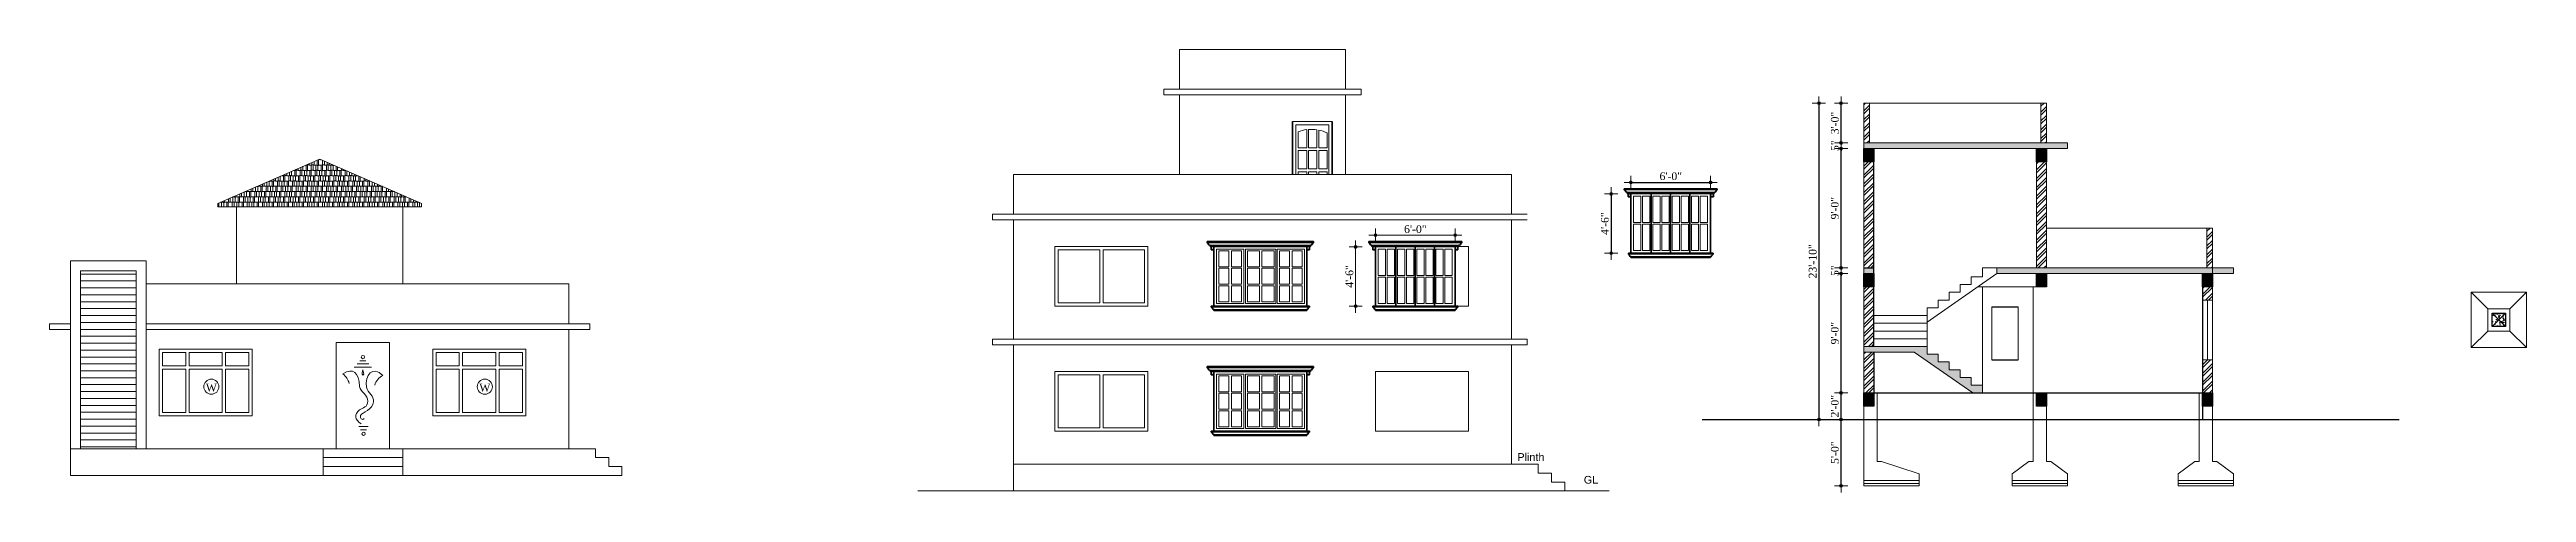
# Model space of a CAD drawing. Header units: inches. Extents: x 897 to 49934, y -34925 to -18564.
# Drawn here: x 25817 to 28054, y -30609 to -30208 of the extents above; entities that cross this region are included whole.
import ezdxf

# ---------------------------------------------------------------- set-up
doc = ezdxf.new("R2010")
doc.units = ezdxf.units.IN
doc.header["$LTSCALE"] = 35
doc.header["$MEASUREMENT"] = 0
doc.header["$PDMODE"] = 34
for name, color, linetype, lineweight in [('CORNICE', 150, 'Continuous', 9), ('DIMENSION', 115, 'Continuous', 15), ('DOOR ELEVATION', 21, 'Continuous', 15), ('ELEVATION', 30, 'Continuous', 35), ('HACTH', 8, 'Continuous', 13), ('SES- Door&Window', 21, 'Continuous', 15), ('SES-Access Road', 2, 'Continuous', 15), ('SES-column', 1, 'Continuous', 30), ('SES-DIMENSION', 142, 'Continuous', 13), ('SES-Elevation', 4, 'Continuous', 15), ('SES-HACTH', 8, 'Continuous', 13), ('SES-REBARS', 1, 'Continuous', 40), ('SES-TEXT', 3, 'Continuous', 20), ('SES-Wall Plan', 6, 'Continuous', 30), ('WINDOW FRAME', 3, 'Continuous', 15)]:
    doc.layers.add(name, color=color, linetype=linetype, lineweight=lineweight)
doc.layers.add('Layer 1', color=7, linetype='Continuous')
doc.styles.add('7 INCH', font='times.ttf', dxfattribs={"height": 7})
doc.styles.get("Standard").update_dxf_attribs({"font": 'arial.ttf'})
doc.dimstyles.new('7 INCH', dxfattribs={"dimscale": 0, "dimtxt": 7, "dimasz": 1, "dimexe": 2, "dimexo": 9, "dimgap": 2, "dimtad": 1, "dimdec": 0, "dimzin": 3, "dimdsep": 46, "dimlunit": 4, "dimtxsty": '7 INCH', "dimblk": 'DIM', "dimcen": 3, "dimdle": 3, "dimse1": 1, "dimse2": 1, "dimclrd": 256, "dimclre": 256, "dimclrt": 7, "dimadec": 1, "dimazin": 2, "dimtfac": 1, "dimtdec": 0, "dimtix": 1, "dimtofl": 0, "dimtmove": 2, "dimatfit": 3, "dimldrblk": 'ARW', "dimfxl": 2, "dimfrac": 2, "dimtolj": 2, "dimtzin": 0, "dimarcsym": 0})
pattern_1 = [(45, (2382.5, -12414), (-3.9774756, 3.9774756), []), (45, (2385.1517, -12414), (-3.9774756, 3.9774756), [])]

msp = doc.modelspace()

# ---------------------------------------------------------------- texts
at = {"layer": 'SES-Elevation', "char_height": 7, "attachment_point": 1}
for s, insert in [('Plinth', (27142.66, -30572.93)), ('GL', (27202.66, -30593.5))]:
    msp.add_mtext_dynamic_manual_height_columns(s, width=100.5, gutter_width=1, heights=[0], dxfattribs=dict(at, insert=insert))

# ---------------------------------------------------------------- blocks, each defined once
blk = doc.blocks.new('dfdsa')
at = {"layer": 'CORNICE'}
for p, q in [((59732.9, -14585.2), (59636.9, -14585.2)), ((59730.6, -14587.3), (59639.2, -14587.3)), ((59730.1, -14587.8), (59639.7, -14587.8)), ((59642.9, -14589), (59640.4, -14589)), ((59642.9, -14591), (59640.4, -14591)), ((59726.9, -14589), (59729.4, -14589)), ((59726.9, -14591), (59729.4, -14591)), ((59729.2, -14643.5), (59640.6, -14643.5)), ((59726.9, -14645.5), (59642.9, -14645.5))]:
    blk.add_line(p, q, dxfattribs=at)
at = {"layer": 'ELEVATION', "linetype": 'Continuous'}
for p, q in [((59732.9, -14584.2), (59636.9, -14584.2)), ((59636.9, -14585.2), (59636.9, -14584.2)), ((59636.9, -14585.2), (59636.9, -14584.2)), ((59732.9, -14585.2), (59732.9, -14584.2)), ((59732.9, -14585.2), (59732.9, -14584.2)), ((59639.2, -14587.3), (59639.2, -14587.8)), ((59639.7, -14587.8), (59639.2, -14587.8)), ((59639.7, -14587.8), (59639.7, -14588.5)), ((59640.4, -14588.5), (59639.7, -14588.5)), ((59640.4, -14588.5), (59640.4, -14591.5)), ((59640.4, -14588.5), (59729.4, -14588.5)), ((59642.9, -14591.5), (59640.4, -14591.5)), ((59726.9, -14591.5), (59729.4, -14591.5)), ((59729.4, -14588.5), (59730.1, -14588.5)), ((59729.4, -14588.5), (59729.4, -14591.5)), ((59730.1, -14587.8), (59730.6, -14587.8)), ((59730.1, -14587.8), (59730.1, -14588.5)), ((59730.6, -14587.3), (59730.6, -14587.8)), ((59640.6, -14643.5), (59640.6, -14642.5)), ((59729.2, -14642.5), (59640.6, -14642.5)), ((59642.9, -14645.5), (59642.9, -14646.5)), ((59726.9, -14646.5), (59642.9, -14646.5)), ((59726.9, -14645.5), (59726.9, -14646.5)), ((59729.2, -14643.5), (59729.2, -14642.5))]:
    blk.add_line(p, q, dxfattribs=at)
blk.add_lwpolyline([(59642.9, -14588.5), (59726.9, -14588.5), (59726.9, -14642.5), (59642.9, -14642.5)], close=True, dxfattribs=at)
for centre, start, end in [((59636.6, -14586.5), 11.637, 78.363), ((59733.2, -14586.5), 101.637, 168.363), ((59639.2, -14586), 191.637, 270), ((59730.6, -14586), 270, 348.363), ((59640.4, -14644.8), 11.637, 78.363), ((59642.9, -14644.2), 191.637, 270), ((59726.9, -14644.2), 270, 348.363), ((59729.4, -14644.8), 101.637, 168.363)]:
    blk.add_arc(centre, 1.29, start, end, dxfattribs=at)
at = {"layer": 'HACTH', "ltscale": 2}
for points in [[(59647.4, -14592.5), (59656.5, -14592.5), (59656.5, -14606.9), (59647.4, -14606.9)], [(59658.8, -14592.5), (59667.9, -14592.5), (59667.9, -14606.9), (59658.8, -14606.9)], [(59673.3, -14592.5), (59684.2, -14592.5), (59684.2, -14606.9), (59673.3, -14606.9)], [(59686.4, -14592.5), (59697.3, -14592.5), (59697.3, -14606.9), (59686.4, -14606.9)], [(59702.3, -14592.5), (59711.4, -14592.5), (59711.4, -14606.9), (59702.3, -14606.9)], [(59713.6, -14592.5), (59722.7, -14592.5), (59722.7, -14606.9), (59713.6, -14606.9)], [(59647.4, -14608.3), (59656.5, -14608.3), (59656.5, -14622.8), (59647.4, -14622.8)], [(59647.4, -14624.1), (59656.5, -14624.1), (59656.5, -14638.5), (59647.4, -14638.5)], [(59658.8, -14608.3), (59667.9, -14608.3), (59667.9, -14622.8), (59658.8, -14622.8)], [(59658.8, -14624.1), (59667.9, -14624.1), (59667.9, -14638.5), (59658.8, -14638.5)], [(59673.3, -14608.3), (59684.2, -14608.3), (59684.2, -14622.8), (59673.3, -14622.8)], [(59673.3, -14624.1), (59684.2, -14624.1), (59684.2, -14638.5), (59673.3, -14638.5)], [(59686.4, -14608.3), (59697.3, -14608.3), (59697.3, -14622.8), (59686.4, -14622.8)], [(59686.4, -14624.1), (59697.3, -14624.1), (59697.3, -14638.5), (59686.4, -14638.5)], [(59702.3, -14608.3), (59711.4, -14608.3), (59711.4, -14622.8), (59702.3, -14622.8)], [(59702.3, -14624.1), (59711.4, -14624.1), (59711.4, -14638.5), (59702.3, -14638.5)], [(59713.6, -14608.3), (59722.7, -14608.3), (59722.7, -14622.8), (59713.6, -14622.8)], [(59713.6, -14624.1), (59722.7, -14624.1), (59722.7, -14638.5), (59713.6, -14638.5)]]:
    blk.add_lwpolyline(points, close=True, dxfattribs=at)
at = {"layer": 'WINDOW FRAME'}
for points in [[(59645.4, -14591), (59669.9, -14591), (59669.9, -14640), (59645.4, -14640)], [(59671.4, -14591), (59698.9, -14591), (59698.9, -14640), (59671.4, -14640)], [(59700.2, -14591), (59724.7, -14591), (59724.7, -14640), (59700.2, -14640)]]:
    blk.add_lwpolyline(points, close=True, dxfattribs=at)
blk = doc.blocks.new('w')
at = {"layer": 'SES-Elevation', "linetype": 'Continuous'}
blk.add_lwpolyline([(19209.8, -25311.3), (19293.8, -25311.3), (19293.8, -25251.3), (19209.8, -25251.3)], close=True, dxfattribs=at)
at = {"layer": 'SES-Elevation'}
blk.add_circle((19256.9, -25285.1), 6.83, dxfattribs=at)
at = {"layer": 'SES-HACTH', "linetype": 'Continuous'}
for p, q in [((19233.8, -25254.3), (19212.8, -25254.3)), ((19212.8, -25254.3), (19212.8, -25266.3)), ((19233.8, -25254.3), (19233.8, -25266.3)), ((19266.8, -25254.3), (19236.8, -25254.3)), ((19236.8, -25254.3), (19236.8, -25266.3)), ((19266.8, -25254.3), (19266.8, -25266.3)), ((19290.8, -25254.3), (19269.8, -25254.3)), ((19269.8, -25254.3), (19269.8, -25266.3)), ((19290.8, -25266.3), (19290.8, -25254.3)), ((19233.8, -25266.3), (19212.8, -25266.3)), ((19233.8, -25269.3), (19212.8, -25269.3)), ((19212.8, -25269.3), (19212.8, -25308.3)), ((19233.8, -25269.3), (19233.8, -25308.3)), ((19266.8, -25266.3), (19236.8, -25266.3)), ((19266.8, -25269.3), (19236.8, -25269.3)), ((19236.8, -25269.3), (19236.8, -25308.3)), ((19266.8, -25269.3), (19266.8, -25308.3)), ((19290.8, -25266.3), (19269.8, -25266.3)), ((19290.8, -25269.3), (19269.8, -25269.3)), ((19269.8, -25269.3), (19269.8, -25308.3)), ((19290.8, -25308.3), (19290.8, -25269.3)), ((19212.8, -25308.3), (19233.8, -25308.3)), ((19236.8, -25308.3), (19266.8, -25308.3)), ((19269.8, -25308.3), (19290.8, -25308.3))]:
    blk.add_line(p, q, dxfattribs=at)
at = {"layer": 'SES-TEXT', "ltscale": 2, "style": '7 INCH'}
blk.add_text('W', height=7, dxfattribs=at).set_placement((19251.9, -25289.4))
blk = doc.blocks.new('agx')
at = {"layer": 'HACTH', "transparency": 33554483}
h = blk.add_hatch(color=256, dxfattribs=at)
h.dxf.hatch_style = 1
h.paths.add_polyline_path([(24975, -18022.5), (24966, -18022.5), (24966, -18034.5), (24975, -18034.5)])
at = {"layer": 'SES-column'}
blk.add_lwpolyline([(24966, -18022.5), (24975, -18022.5), (24975, -18034.5), (24966, -18034.5), (24966, -18022.5)], dxfattribs=at)
blk = doc.blocks.new('c11')
at = {"layer": 'SES-HACTH', "linetype": 'ByBlock'}
h = blk.add_hatch(dxfattribs=at)
h.set_pattern_fill('AR-CONC', color=256)
h.set_pattern_definition([(50, (-20422.33, 19414.4167), (7.1726018, -0.6275213), [0.75, -8.25]), (355, (-20422.33, 19414.417), (-1.3875133, 7.5219213), [0.6, -6.6]), (100.451444, (-20421.732, 19414.3644), (5.7850885, 6.8943999), [0.637402, -7.0114211]), (46.1842, (-20422.33, 19416.417), (10.6724133, -1.6551928), [1.125, -12.375]), (96.635635, (-20421.441, 19416.279), (9.3466195, 9.741186), [0.9561034, -10.5171376]), (351.184164, (-20422.33, 19416.417), (9.3466195, 9.741186), [0.9, -9.9]), (21, (-20421.33, 19415.9167), (5.9690705, -4.0261889), [0.75, -8.25]), (326, (-20421.33, 19415.917), (2.4331533, 7.2515005), [0.6, -6.6]), (71.451445, (-20420.8325, 19415.581), (8.4022238, 3.2253115), [0.6374019, -7.0114211]), (37.5, (-20422.33, 19414.4167), (0.12159855, 3.32893854), [0, -6.52, 0, -6.7, 0, -6.625]), (7.5, (-20422.33, 19414.4167), (2.63069537, 3.9441171), [0, -3.82, 0, -6.37, 0, -2.525]), (327.5, (-20424.56, 19414.4167), (5.33822436, -0.22554872), [0, -2.5, 0, -7.8, 0, -10.35]), (317.5, (-20425.56, 19414.4167), (5.8318617, 1.0010498), [0, -3.25, 0, -5.18, 0, -7.35])])
h.paths.add_polyline_path([(-6, 6), (-6, -6), (6, -6), (6, 6)])
for p, q in [((-6, 6), (6, -6)), ((6, 6), (-6, -6))]:
    blk.add_line(p, q, dxfattribs=at)
at = {"layer": 'SES-Wall Plan', "linetype": 'ByBlock'}
blk.add_lwpolyline([(-6, 6), (6, 6), (6, -6), (-6, -6)], close=True, dxfattribs=at)
blk = doc.blocks.new('DIM')
at = {"layer": 'SES-DIMENSION'}
h = blk.add_hatch(color=256, dxfattribs=at)
h.paths.add_polyline_path([(0, 1.3), (0, 0), (1.3, 0, 0.414214)])
h.paths.add_polyline_path([(1.3, 0), (0, 0), (0, -1.3, 0.414214)])
h.paths.add_polyline_path([(0, 0), (-1.3, 0, 0.414214), (0, -1.3)])
h.paths.add_polyline_path([(0, 1.3, 0.414214), (-1.3, 0), (0, 0)])
for p, q in [((-6, 0), (6, 0)), ((0, 6), (0, -6))]:
    blk.add_line(p, q, dxfattribs=at)
blk.add_circle((0, 0), 1.28, dxfattribs=at)
blk = doc.blocks.new('*D879')
at = {"layer": 'Defpoints', "color": 0, "transparency": 16777216}
for p in [(27435, -30542.5), (27455.6, -30542.5), (27455.6, -30602.5)]:
    blk.add_point(p, dxfattribs=at)
at = {"layer": 'SES-Access Road', "lineweight": -2, "transparency": 16777216}
blk.add_line((27435, -30601.5), (27435, -30543.5), dxfattribs=at)
for p, rotation in [((27435, -30542.5), 90), ((27435, -30602.5), 270)]:
    blk.add_blockref('DIM', p, dxfattribs=dict(at, rotation=rotation))
at = {"layer": 'SES-Access Road', "color": 7, "transparency": 16777216, "insert": (27429.4, -30572.5), "char_height": 7, "attachment_point": 5, "rotation": 90, "style": '7 INCH'}
blk.add_mtext('\\A2;5\'-0"', dxfattribs=at)
blk = doc.blocks.new('ARW')
at = {"layer": 'SES-DIMENSION'}
blk.add_lwpolyline([(10, 0, 0, 6, 0), (0, 0, 0, 0, 0), (10, 0, 0, 0, 0)], format="xyseb", dxfattribs=at)
blk = doc.blocks.new('*D880')
at = {"layer": 'Defpoints', "color": 0, "transparency": 16777216}
for p in [(27435, -30518.5), (27455.6, -30518.5), (27455.6, -30542.5)]:
    blk.add_point(p, dxfattribs=at)
at = {"layer": 'SES-Access Road', "lineweight": -2, "transparency": 16777216}
blk.add_line((27435, -30541.5), (27435, -30519.5), dxfattribs=at)
for p, rotation in [((27435, -30518.5), 90), ((27435, -30542.5), 270)]:
    blk.add_blockref('DIM', p, dxfattribs=dict(at, rotation=rotation))
at = {"layer": 'SES-Access Road', "color": 7, "transparency": 16777216, "insert": (27429.4, -30530.5), "char_height": 7, "attachment_point": 5, "rotation": 90, "style": '7 INCH'}
blk.add_mtext('\\A2;2\'-0"', dxfattribs=at)
blk = doc.blocks.new('*D881')
at = {"layer": 'Defpoints', "color": 0, "transparency": 16777216}
for p in [(27435, -30410.5), (27455.6, -30410.5), (27455.6, -30518.5)]:
    blk.add_point(p, dxfattribs=at)
at = {"layer": 'SES-Access Road', "lineweight": -2, "transparency": 16777216}
blk.add_line((27435, -30517.5), (27435, -30411.5), dxfattribs=at)
for p, rotation in [((27435, -30410.5), 90), ((27435, -30518.5), 270)]:
    blk.add_blockref('DIM', p, dxfattribs=dict(at, rotation=rotation))
at = {"layer": 'SES-Access Road', "color": 7, "transparency": 16777216, "insert": (27429.4, -30464.5), "char_height": 7, "attachment_point": 5, "rotation": 90, "style": '7 INCH'}
blk.add_mtext('\\A2;9\'-0"', dxfattribs=at)
blk = doc.blocks.new('*D882')
at = {"layer": 'Defpoints', "color": 0, "transparency": 16777216}
for p in [(27435, -30405.5), (27455.6, -30405.5), (27455.6, -30410.5)]:
    blk.add_point(p, dxfattribs=at)
at = {"layer": 'SES-Access Road', "lineweight": -2, "transparency": 16777216}
for p, q in [((27435, -30404.5), (27435, -30403.5)), ((27435, -30411.5), (27435, -30412.5))]:
    blk.add_line(p, q, dxfattribs=at)
for p, rotation in [((27435, -30405.5), 270), ((27435, -30410.5), 90)]:
    blk.add_blockref('DIM', p, dxfattribs=dict(at, rotation=rotation))
at = {"layer": 'SES-Access Road', "color": 7, "transparency": 16777216, "insert": (27429.4, -30408), "char_height": 7, "attachment_point": 5, "rotation": 90, "style": '7 INCH'}
blk.add_mtext('\\A2;5"', dxfattribs=at)
blk = doc.blocks.new('*D883')
at = {"layer": 'Defpoints', "color": 0, "transparency": 16777216}
for p in [(27435, -30297.5), (27455.6, -30297.5), (27455.6, -30405.5)]:
    blk.add_point(p, dxfattribs=at)
at = {"layer": 'SES-Access Road', "lineweight": -2, "transparency": 16777216}
blk.add_line((27435, -30404.5), (27435, -30298.5), dxfattribs=at)
for p, rotation in [((27435, -30297.5), 90), ((27435, -30405.5), 270)]:
    blk.add_blockref('DIM', p, dxfattribs=dict(at, rotation=rotation))
at = {"layer": 'SES-Access Road', "color": 7, "transparency": 16777216, "insert": (27429.4, -30351.5), "char_height": 7, "attachment_point": 5, "rotation": 90, "style": '7 INCH'}
blk.add_mtext('\\A2;9\'-0"', dxfattribs=at)
blk = doc.blocks.new('*D884')
at = {"layer": 'Defpoints', "color": 0, "transparency": 16777216}
for p in [(27435, -30292.5), (27455.6, -30292.5), (27455.6, -30297.5)]:
    blk.add_point(p, dxfattribs=at)
at = {"layer": 'SES-Access Road', "lineweight": -2, "transparency": 16777216}
for p, q in [((27435, -30291.5), (27435, -30290.5)), ((27435, -30298.5), (27435, -30299.5))]:
    blk.add_line(p, q, dxfattribs=at)
for p, rotation in [((27435, -30292.5), 270), ((27435, -30297.5), 90)]:
    blk.add_blockref('DIM', p, dxfattribs=dict(at, rotation=rotation))
at = {"layer": 'SES-Access Road', "color": 7, "transparency": 16777216, "insert": (27429.4, -30295), "char_height": 7, "attachment_point": 5, "rotation": 90, "style": '7 INCH'}
blk.add_mtext('\\A2;5"', dxfattribs=at)
blk = doc.blocks.new('*D885')
at = {"layer": 'Defpoints', "color": 0, "transparency": 16777216}
for p in [(27435, -30256.5), (27455.6, -30256.5), (27455.6, -30292.5)]:
    blk.add_point(p, dxfattribs=at)
at = {"layer": 'SES-Access Road', "lineweight": -2, "transparency": 16777216}
blk.add_line((27435, -30291.5), (27435, -30257.5), dxfattribs=at)
for p, rotation in [((27435, -30256.5), 90), ((27435, -30292.5), 270)]:
    blk.add_blockref('DIM', p, dxfattribs=dict(at, rotation=rotation))
at = {"layer": 'SES-Access Road', "color": 7, "transparency": 16777216, "insert": (27429.4, -30274.5), "char_height": 7, "attachment_point": 5, "rotation": 90, "style": '7 INCH'}
blk.add_mtext('\\A2;3\'-0"', dxfattribs=at)
blk = doc.blocks.new('*D886')
at = {"layer": 'Defpoints', "color": 0, "transparency": 16777216}
for p in [(27460.6, -30256.5), (27415, -30542.5), (27455.6, -30542.5)]:
    blk.add_point(p, dxfattribs=at)
at = {"layer": 'SES-Access Road', "lineweight": -2, "transparency": 16777216}
blk.add_line((27415, -30257.5), (27415, -30541.5), dxfattribs=at)
for p, rotation in [((27415, -30256.5), 90), ((27415, -30542.5), 270)]:
    blk.add_blockref('DIM', p, dxfattribs=dict(at, rotation=rotation))
at = {"layer": 'SES-Access Road', "color": 7, "transparency": 16777216, "insert": (27409.4, -30399.5), "char_height": 7, "attachment_point": 5, "rotation": 90, "style": '7 INCH'}
blk.add_mtext('\\A2;23\'-10"', dxfattribs=at)
blk = doc.blocks.new('*D1070')
at = {"layer": 'Defpoints', "color": 0, "lineweight": -2, "ltscale": 2, "transparency": 16777216}
for p in [(62946.8, 9707), (62928.9, 9653.5), (62946.8, 9653.5)]:
    blk.add_point(p, dxfattribs=at)
at = {"layer": 'DIMENSION', "lineweight": -2, "ltscale": 2, "transparency": 16777216}
blk.add_line((62928.9, 9706), (62928.9, 9654.5), dxfattribs=at)
for p, rotation in [((62928.9, 9707), 90), ((62928.9, 9653.5), 270)]:
    blk.add_blockref('DIM', p, dxfattribs=dict(at, rotation=rotation))
at = {"layer": 'DIMENSION', "color": 7, "ltscale": 2, "transparency": 16777216, "insert": (62923.3, 9680.3), "char_height": 7, "attachment_point": 5, "rotation": 90, "style": '7 INCH'}
blk.add_mtext('\\A2;4\'-6"', dxfattribs=at)
blk = doc.blocks.new('*D1071')
at = {"layer": 'Defpoints', "color": 0, "lineweight": -2, "ltscale": 2, "transparency": 16777216}
for p in [(63018.8, 9717.6), (62946.8, 9707), (63018.8, 9707)]:
    blk.add_point(p, dxfattribs=at)
at = {"layer": 'DIMENSION', "lineweight": -2, "ltscale": 2, "transparency": 16777216}
blk.add_line((62947.8, 9717.6), (63017.8, 9717.6), dxfattribs=at)
at = {"layer": 'DIMENSION', "lineweight": -2, "ltscale": 2, "transparency": 16777216, "rotation": 180}
blk.add_blockref('DIM', (62946.8, 9717.6), dxfattribs=at)
at = {"layer": 'DIMENSION', "lineweight": -2, "ltscale": 2, "transparency": 16777216}
blk.add_blockref('DIM', (63018.8, 9717.6), dxfattribs=at)
at = {"layer": 'DIMENSION', "color": 7, "ltscale": 2, "transparency": 16777216, "insert": (62982.8, 9723.1), "char_height": 7, "attachment_point": 5, "style": '7 INCH'}
blk.add_mtext('\\A2;6\'-0"', dxfattribs=at)
blk = doc.blocks.new('*D1073')
at = {"layer": 'Defpoints', "color": 0, "ltscale": 2, "transparency": 16777216}
for p in [(27245.2, -30338.6), (27227.3, -30392.1), (27245.2, -30392.1)]:
    blk.add_point(p, dxfattribs=at)
at = {"layer": 'DIMENSION', "lineweight": -2, "ltscale": 2, "transparency": 16777216}
blk.add_line((27227.3, -30339.6), (27227.3, -30391.1), dxfattribs=at)
for p, rotation in [((27227.3, -30338.6), 90), ((27227.3, -30392.1), 270)]:
    blk.add_blockref('DIM', p, dxfattribs=dict(at, rotation=rotation))
at = {"layer": 'DIMENSION', "color": 7, "ltscale": 2, "transparency": 16777216, "insert": (27221.7, -30365.4), "char_height": 7, "attachment_point": 5, "rotation": 90, "style": '7 INCH'}
blk.add_mtext('\\A2;4\'-6"', dxfattribs=at)
blk = doc.blocks.new('*D1074')
at = {"layer": 'Defpoints', "color": 0, "ltscale": 2, "transparency": 16777216}
for p in [(27317.2, -30328.1), (27245.2, -30338.6), (27317.2, -30338.6)]:
    blk.add_point(p, dxfattribs=at)
at = {"layer": 'DIMENSION', "lineweight": -2, "ltscale": 2, "transparency": 16777216}
blk.add_line((27246.2, -30328.1), (27316.2, -30328.1), dxfattribs=at)
at = {"layer": 'DIMENSION', "lineweight": -2, "ltscale": 2, "transparency": 16777216, "rotation": 180}
blk.add_blockref('DIM', (27245.2, -30328.1), dxfattribs=at)
at = {"layer": 'DIMENSION', "lineweight": -2, "ltscale": 2, "transparency": 16777216}
blk.add_blockref('DIM', (27317.2, -30328.1), dxfattribs=at)
at = {"layer": 'DIMENSION', "color": 7, "ltscale": 2, "transparency": 16777216, "insert": (27281.2, -30322.6), "char_height": 7, "attachment_point": 5, "style": '7 INCH'}
blk.add_mtext('\\A2;6\'-0"', dxfattribs=at)
blk = doc.blocks.new('A$C12450426')
at = {"layer": 'CORNICE'}
for p, q in [((78, 57.3), (-6, 57.3)), ((75.7, 55.2), (-3.7, 55.2)), ((75.2, 54.7), (-3.2, 54.7)), ((0, 53.5), (-2.5, 53.5)), ((0, 51.5), (-2.5, 51.5)), ((72, 53.5), (74.5, 53.5)), ((72, 51.5), (74.5, 51.5)), ((74.3, -1), (-2.3, -1)), ((72, -3), (0, -3))]:
    blk.add_line(p, q, dxfattribs=at)
at = {"layer": 'DIMENSION', "ltscale": 2}
for p, q in [((9.1, 51.5), (9.1, 27.8)), ((10.6, 51.5), (10.6, 27.8)), ((26.5, 51.5), (26.5, 27.8)), ((28, 51.5), (28, 27.8)), ((43.9, 51.5), (43.9, 27.8)), ((45.4, 51.5), (45.4, 27.8)), ((61.2, 51.5), (61.2, 27.8)), ((62.7, 51.5), (62.7, 27.8)), ((2.5, 27.8), (9.1, 27.8)), ((2.5, 26.3), (9.1, 26.3)), ((9.1, 26.3), (9.1, 2.5)), ((10.6, 27.8), (17.1, 27.8)), ((10.6, 26.3), (10.6, 2.5)), ((10.6, 26.3), (17.1, 26.3)), ((19.9, 27.8), (26.5, 27.8)), ((19.9, 26.3), (26.5, 26.3)), ((26.5, 26.3), (26.5, 2.5)), ((28, 27.8), (34.6, 27.8)), ((28, 26.3), (28, 2.5)), ((28, 26.3), (34.6, 26.3)), ((37.4, 27.8), (43.9, 27.8)), ((37.4, 26.3), (43.9, 26.3)), ((43.9, 26.3), (43.9, 2.5)), ((45.4, 27.8), (52, 27.8)), ((45.4, 26.3), (45.4, 2.5)), ((45.4, 26.3), (52, 26.3)), ((54.6, 27.8), (61.2, 27.8)), ((54.6, 26.3), (61.2, 26.3)), ((61.2, 26.3), (61.2, 2.5)), ((62.7, 27.8), (69.2, 27.8)), ((62.7, 26.3), (62.7, 2.5)), ((62.7, 26.3), (69.2, 26.3))]:
    blk.add_line(p, q, dxfattribs=at)
at = {"layer": 'ELEVATION', "linetype": 'Continuous'}
for p, q in [((78, 58.3), (-6, 58.3)), ((-6, 57.3), (-6, 58.3)), ((-6, 57.3), (-6, 58.3)), ((-3.7, 55.2), (-3.7, 54.7)), ((-3.2, 54.7), (-3.7, 54.7)), ((-3.2, 54.7), (-3.2, 54)), ((-2.5, 54), (-3.2, 54)), ((-2.5, 54), (-2.5, 51)), ((-2.5, 54), (74.5, 54)), ((0, 51), (-2.5, 51)), ((18.5, 54), (18.5, 0)), ((35.9, 54), (35.9, 0)), ((53.3, 54), (53.3, 0)), ((72, 51), (74.5, 51)), ((74.5, 54), (75.2, 54)), ((74.5, 54), (74.5, 51)), ((75.2, 54.7), (75.7, 54.7)), ((75.2, 54.7), (75.2, 54)), ((75.7, 55.2), (75.7, 54.7)), ((78, 57.3), (78, 58.3)), ((78, 57.3), (78, 58.3)), ((-2.3, -1), (-2.3, 0)), ((74.3, 0), (-2.3, 0)), ((74.3, -1), (74.3, 0)), ((0, -3), (0, -4)), ((72, -4), (0, -4)), ((72, -3), (72, -4))]:
    blk.add_line(p, q, dxfattribs=at)
blk.add_lwpolyline([(0, 54), (72, 54), (72, 0), (0, 0)], close=True, dxfattribs=at)
for centre, start, end in [((-6.3, 56), 11.637, 78.363), ((-3.7, 56.5), 191.637, 270), ((75.7, 56.5), 270, 348.363), ((78.3, 56), 101.637, 168.363), ((-2.5, -2.3), 11.637, 78.363), ((0, -1.7), 191.637, 270), ((72, -1.7), 270, 348.363), ((74.5, -2.3), 101.637, 168.363)]:
    blk.add_arc(centre, 1.29, start, end, dxfattribs=at)
at = {"layer": 'WINDOW FRAME'}
for points in [[(2.5, 27.8), (2.5, 51.5), (9.1, 51.5)], [(10.6, 51.5), (17.1, 51.5), (17.1, 27.8)], [(19.9, 27.8), (19.9, 51.5), (26.5, 51.5)], [(28, 51.5), (34.6, 51.5), (34.6, 27.8)], [(37.4, 27.8), (37.4, 51.5), (43.9, 51.5)], [(45.4, 51.5), (52, 51.5), (52, 27.8)], [(54.6, 27.8), (54.6, 51.5), (61.2, 51.5)], [(62.7, 51.5), (69.2, 51.5), (69.2, 27.8)], [(9.1, 2.5), (2.5, 2.5), (2.5, 26.3)], [(17.1, 26.3), (17.1, 2.5), (10.6, 2.5)], [(26.5, 2.5), (19.9, 2.5), (19.9, 26.3)], [(34.6, 26.3), (34.6, 2.5), (28, 2.5)], [(43.9, 2.5), (37.4, 2.5), (37.4, 26.3)], [(52, 26.3), (52, 2.5), (45.4, 2.5)], [(61.2, 2.5), (54.6, 2.5), (54.6, 26.3)], [(69.2, 26.3), (69.2, 2.5), (62.7, 2.5)]]:
    blk.add_lwpolyline(points, dxfattribs=at)
at = {"layer": 'DIMENSION', "ltscale": 2}
dim = blk.add_linear_dim(base=(72, 64), p1=(0, 53.5), p2=(72, 53.5), dimstyle='7 INCH', override={"dimscale": 1}, dxfattribs=at)
dim.commit()
dim.dimension.update_dxf_attribs({"geometry": '*D1071', "text_midpoint": (36, 69.6), "insert": (-62946.8, -9653.5)})
dim = blk.add_linear_dim(base=(-17.9005636, 0), p1=(0, 53.5), p2=(0, 0), angle=90, dimstyle='7 INCH', override={"dimscale": 1}, dxfattribs=at)
dim.commit()
dim.dimension.update_dxf_attribs({"geometry": '*D1070', "text_midpoint": (-23.461126, 26.75), "insert": (-62946.8044633, -9653.5343825)})

# ---------------------------------------------------------------- dimensions: what is measured, and where the dimension line sits
at = {"layer": 'DIMENSION', "ltscale": 2}
dim = msp.add_linear_dim(base=(27227.26706634, -30392.14894175), p1=(27245.16762997, -30338.64894175), p2=(27245.16762997, -30392.14894175), angle=90, dimstyle='7 INCH', override={"dimscale": 1}, dxfattribs=at)
dim.commit()
dim.dimension.update_dxf_attribs({"geometry": '*D1073', "text_midpoint": (27221.70650398, -30365.39894175)})
dim = msp.add_linear_dim(base=(27317.17, -30328.12), p1=(27245.17, -30338.65), p2=(27317.17, -30338.65), dimstyle='7 INCH', override={"dimscale": 1}, dxfattribs=at)
dim.commit()
dim.dimension.update_dxf_attribs({"geometry": '*D1074', "text_midpoint": (27281.17, -30322.56)})
at = {"layer": 'SES-Access Road'}
for base, p1, p2, picture, middle in [((27415, -30542.5), (27460.61, -30256.5), (27455.61, -30542.5), '*D886', (27409.44, -30399.5)), ((27435, -30256.5), (27455.61, -30292.5), (27455.61, -30256.5), '*D885', (27429.44, -30274.5)), ((27435, -30292.5), (27455.61, -30297.5), (27455.61, -30292.5), '*D884', (27429.44, -30295)), ((27435, -30297.5), (27455.61, -30405.5), (27455.61, -30297.5), '*D883', (27429.43, -30351.5)), ((27435, -30405.5), (27455.61, -30410.5), (27455.61, -30405.5), '*D882', (27429.44, -30408)), ((27435, -30410.5), (27455.61, -30518.5), (27455.61, -30410.5), '*D881', (27429.43, -30464.5)), ((27435, -30518.5), (27455.61, -30542.5), (27455.61, -30518.5), '*D880', (27429.44, -30530.5)), ((27435, -30542.5), (27455.61, -30602.5), (27455.61, -30542.5), '*D879', (27429.44, -30572.5))]:
    dim = msp.add_linear_dim(base=base, p1=p1, p2=p2, angle=90, dimstyle='7 INCH', override={"dimscale": 1}, dxfattribs=at)
    dim.commit()
    dim.dimension.update_dxf_attribs({"geometry": picture, "text_midpoint": middle})

# ---------------------------------------------------------------- hatches: boundary and pattern name
at = {"layer": 'HACTH', "transparency": 33554483}
h = msp.add_hatch(dxfattribs=at)
h.set_pattern_fill('ANSI32', color=256, scale=15)
h.set_pattern_definition([(45, (2222.6086, -12301), (-3.9774756, 3.9774756), []), (45, (2225.26, -12301), (-3.9774756, 3.9774756), [])])
h.paths.add_polyline_path([(27455.61, -30256.5), (27460.61, -30256.5), (27460.61, -30292.5), (27455.61, -30292.5)])
h = msp.add_hatch(dxfattribs=at)
h.set_pattern_fill('ANSI32', color=256, scale=15)
h.set_pattern_definition([(45, (2232.6086, -12301), (-3.9774756, 3.9774756), []), (45, (2235.26, -12301), (-3.9774756, 3.9774756), [])])
h.paths.add_polyline_path([(27620.5, -30256.5), (27615.5, -30256.5), (27615.5, -30292.5), (27620.5, -30292.5)])
h = msp.add_hatch(dxfattribs=at)
h.set_pattern_fill('AR-RSHKE', color=1, scale=0.4)
h.set_pattern_definition([(0, (-2746.3774, -13848.5), (10.2, 4.8), [2.4, -2, 2.8, -1.2, 3.6, -1.6]), (0, (-2743.9774, -13848.3), (10.2, 4.8), [2, -7.6, 1.6, -2.4]), (0, (-2739.1774, -13848.8), (10.2, 4.8), [1.2, -12.4]), (90, (-2746.3774, -13848.5), (-3.4, 4.8), [4.6, -14.6]), (90, (-2743.9774, -13848.5), (-3.4, 4.8), [4.5, -14.7]), (90, (-2741.9774, -13848.5), (-3.4, 4.8), [4.2, -15]), (90, (-2739.1774, -13848.8), (-3.4, 4.8), [4.6, -14.6]), (90, (-2737.9774, -13848.8), (-3.4, 4.8), [4.6, -14.6]), (90, (-2734.3774, -13848.5), (-3.4, 4.8), [4.4, -14.8])])
h.paths.add_polyline_path([(26061, -30307), (25969, -30347.13), (25969, -30350.17), (26153, -30350.17), (26153, -30347.13)])
h = msp.add_hatch(color=256, dxfattribs=at)
h.dxf.hatch_style = 1
h.paths.add_polyline_path([(27639.5, -30292.5), (27455.61, -30292.5), (27455.61, -30297.5), (27639.5, -30297.5)])
h = msp.add_hatch(dxfattribs=at)
h.set_pattern_fill('ANSI32', color=256, scale=15)
h.set_pattern_definition(pattern_1)
h.paths.add_polyline_path([(27620.5, -30297.5), (27611.5, -30297.5), (27611.5, -30405.5), (27620.5, -30405.5)])
h.paths.add_polyline_path([(27464.61, -30297.5), (27455.61, -30297.5), (27455.61, -30405.5), (27464.61, -30405.5)])
h = msp.add_hatch(dxfattribs=at)
h.set_pattern_fill('ANSI32', color=256, scale=15)
h.set_pattern_definition(pattern_1)
h.paths.add_polyline_path([(27770.39, -30369.5), (27765.39, -30369.5), (27765.39, -30405.5), (27770.39, -30405.5)])
h = msp.add_hatch(dxfattribs=at)
h.set_pattern_fill('ANSI31', color=256, scale=50, angle=135)
h.set_pattern_definition([(180, (-2746.3774, -13848.5), (-4e-16, -6.25), [])])
h.paths.add_polyline_path([(25895.12, -30408), (25845, -30408), (25845, -30461), (25845, -30569), (25895.12, -30569)])
h = msp.add_hatch(color=256, dxfattribs=at)
h.dxf.hatch_style = 1
h.paths.add_polyline_path([(27464.61, -30405.5), (27455.61, -30405.5), (27455.61, -30410.5), (27464.61, -30410.5)])
h.paths.add_polyline_path([(27789.39, -30405.5), (27575.61, -30405.5), (27575.61, -30410.5), (27789.39, -30410.5)])
h = msp.add_hatch(dxfattribs=at)
h.set_pattern_fill('ANSI32', color=256, scale=15)
h.set_pattern_definition(pattern_1)
h.paths.add_polyline_path([(27464.61, -30410.5), (27455.61, -30410.5), (27455.61, -30476.5), (27464.61, -30476.5)])
h.paths.add_polyline_path([(27464.61, -30481.5), (27455.61, -30481.5), (27455.61, -30518.5), (27464.61, -30518.5)])
h = msp.add_hatch(dxfattribs=at)
h.set_pattern_fill('ANSI32', color=256, scale=15)
h.set_pattern_definition(pattern_1)
h.paths.add_polyline_path([(27770.39, -30488.5), (27761.39, -30488.5), (27761.39, -30518.5), (27770.39, -30518.5)])
h.paths.add_polyline_path([(27770.39, -30422.5), (27761.39, -30422.5), (27761.39, -30434.5), (27770.39, -30434.5)])
h = msp.add_hatch(color=256, dxfattribs=at)
h.dxf.hatch_style = 1
h.paths.add_polyline_path([(27532.61, -30490.5), (27522.61, -30490.5), (27522.61, -30483.5), (27512.61, -30483.5), (27512.61, -30476.5), (27455.61, -30476.5), (27455.61, -30481.5), (27501.03, -30481.5), (27553.89, -30518.5), (27562.61, -30518.5), (27562.61, -30511.5), (27552.61, -30511.5), (27552.61, -30504.5), (27542.61, -30504.5), (27542.61, -30497.5), (27532.61, -30497.5)])

# ---------------------------------------------------------------- linework, layer by layer
at = {"layer": 'CORNICE'}
for p, q in [((27323.17, -30334.88), (27239.17, -30334.88)), ((27320.91, -30336.91), (27241.43, -30336.91)), ((27320.41, -30337.4), (27241.93, -30337.4)), ((27245.17, -30338.65), (27242.67, -30338.65)), ((27245.17, -30340.65), (27242.67, -30340.65)), ((27317.17, -30338.65), (27319.67, -30338.65)), ((27317.17, -30340.65), (27319.67, -30340.65)), ((27319.43, -30393.15), (27242.91, -30393.15)), ((27317.17, -30395.18), (27245.17, -30395.18))]:
    msp.add_line(p, q, dxfattribs=at)
at = {"layer": 'DIMENSION', "ltscale": 2}
for p, q in [((27254.23, -30340.65), (27254.23, -30364.4)), ((27255.73, -30340.65), (27255.73, -30364.4)), ((27271.67, -30340.65), (27271.67, -30364.4)), ((27273.17, -30340.65), (27273.17, -30364.4)), ((27289.09, -30340.65), (27289.09, -30364.4)), ((27290.59, -30340.65), (27290.59, -30364.4)), ((27306.35, -30340.65), (27306.35, -30364.4)), ((27307.85, -30340.65), (27307.85, -30364.4)), ((27247.67, -30364.4), (27254.23, -30364.4)), ((27247.67, -30365.9), (27254.23, -30365.9)), ((27254.23, -30365.9), (27254.23, -30389.65)), ((27255.73, -30364.4), (27262.29, -30364.4)), ((27255.73, -30365.9), (27255.73, -30389.65)), ((27255.73, -30365.9), (27262.29, -30365.9)), ((27265.11, -30364.4), (27271.67, -30364.4)), ((27265.11, -30365.9), (27271.67, -30365.9)), ((27271.67, -30365.9), (27271.67, -30389.65)), ((27273.17, -30364.4), (27279.73, -30364.4)), ((27273.17, -30365.9), (27273.17, -30389.65)), ((27273.17, -30365.9), (27279.73, -30365.9)), ((27282.53, -30364.4), (27289.09, -30364.4)), ((27282.53, -30365.9), (27289.09, -30365.9)), ((27289.09, -30365.9), (27289.09, -30389.65)), ((27290.59, -30364.4), (27297.16, -30364.4)), ((27290.59, -30365.9), (27290.59, -30389.65)), ((27290.59, -30365.9), (27297.16, -30365.9)), ((27299.79, -30364.4), (27306.35, -30364.4)), ((27299.79, -30365.9), (27306.35, -30365.9)), ((27306.35, -30365.9), (27306.35, -30389.65)), ((27307.85, -30364.4), (27314.41, -30364.4)), ((27307.85, -30365.9), (27307.85, -30389.65)), ((27307.85, -30365.9), (27314.41, -30365.9))]:
    msp.add_line(p, q, dxfattribs=at)
for points in [[(26952.38, -30280.47), (26952.38, -30296.97), (26944.65, -30296.97), (26944.65, -30282.36)], [(26961.64, -30280.59), (26961.64, -30296.97), (26953.91, -30296.97), (26953.91, -30280.32)], [(26970.99, -30283.4), (26970.99, -30296.97), (26963.26, -30296.97), (26963.26, -30280.88)], [(26944.65, -30321), (26944.65, -30318.58), (26952.38, -30318.58), (26952.38, -30321)], [(26953.91, -30321), (26953.91, -30318.58), (26961.64, -30318.58), (26961.64, -30321)], [(26963.26, -30321), (26963.26, -30318.58), (26970.99, -30318.58), (26970.99, -30321)]]:
    msp.add_lwpolyline(points, dxfattribs=at)
for points in [[(26944.65, -30299.26), (26952.38, -30299.26), (26952.38, -30315.98), (26944.65, -30315.98)], [(26953.91, -30299.26), (26961.64, -30299.26), (26961.64, -30315.98), (26953.91, -30315.98)], [(26963.26, -30299.26), (26970.99, -30299.26), (26970.99, -30315.98), (26963.26, -30315.98)]]:
    msp.add_lwpolyline(points, close=True, dxfattribs=at)
for start, end in [(97.02486, 110.35454), (81.48444, 94.44203), (65.11157, 78.73634)]:
    msp.add_arc((26956.57, -30314.49), 34.27, start, end, dxfattribs=at)
at = {"layer": 'DOOR ELEVATION'}
for p, q in [((26942.5, -30276), (26942.5, -30321)), ((26942.5, -30276), (26972.5, -30276)), ((26972.5, -30276), (26972.5, -30321))]:
    msp.add_line(p, q, dxfattribs=at)
at = {"layer": 'ELEVATION'}
for p, q in [((26939.5, -30273), (26939.5, -30321)), ((26975.5, -30273), (26975.5, -30321))]:
    msp.add_line(p, q, dxfattribs=at)
at = {"layer": 'ELEVATION', "linetype": 'Continuous'}
for p, q in [((27323.17, -30333.88), (27239.17, -30333.88)), ((27239.17, -30334.88), (27239.17, -30333.88)), ((27239.17, -30334.88), (27239.17, -30333.88)), ((27241.43, -30336.91), (27241.43, -30337.4)), ((27241.93, -30337.4), (27241.43, -30337.4)), ((27241.93, -30337.4), (27241.93, -30338.15)), ((27242.67, -30338.15), (27241.93, -30338.15)), ((27242.67, -30338.15), (27242.67, -30341.15)), ((27242.67, -30338.15), (27319.67, -30338.15)), ((27245.17, -30341.15), (27242.67, -30341.15)), ((27263.63, -30338.15), (27263.63, -30392.15)), ((27281.07, -30338.15), (27281.07, -30392.15)), ((27298.49, -30338.15), (27298.49, -30392.15)), ((27317.17, -30341.15), (27319.67, -30341.15)), ((27319.67, -30338.15), (27320.41, -30338.15)), ((27319.67, -30338.15), (27319.67, -30341.15)), ((27320.41, -30337.4), (27320.91, -30337.4)), ((27320.41, -30337.4), (27320.41, -30338.15)), ((27320.91, -30336.91), (27320.91, -30337.4)), ((27323.17, -30334.88), (27323.17, -30333.88)), ((27323.17, -30334.88), (27323.17, -30333.88)), ((27242.91, -30393.15), (27242.91, -30392.15)), ((27319.43, -30392.15), (27242.91, -30392.15)), ((27245.17, -30395.18), (27245.17, -30396.15)), ((27317.17, -30396.15), (27245.17, -30396.15)), ((27317.17, -30395.18), (27317.17, -30396.15)), ((27319.43, -30393.15), (27319.43, -30392.15))]:
    msp.add_line(p, q, dxfattribs=at)
msp.add_lwpolyline([(27245.17, -30338.15), (27317.17, -30338.15), (27317.17, -30392.15), (27245.17, -30392.15)], close=True, dxfattribs=at)
for centre, start, end in [((27238.91, -30336.14), 11.637, 78.363), ((27241.43, -30335.62), 191.637, 270), ((27320.91, -30335.62), 270, 348.363), ((27323.43, -30336.14), 101.637, 168.363), ((27242.65, -30394.41), 11.637, 78.363), ((27245.17, -30393.89), 191.637, 270), ((27317.17, -30393.89), 270, 348.363), ((27319.69, -30394.41), 101.637, 168.363)]:
    msp.add_arc(centre, 1.29, start, end, dxfattribs=at)
at = {"layer": 'Layer 1'}
for p, q in [((27464.61, -30476.5), (27464.61, -30297.5)), ((27455.61, -30405.5), (27464.61, -30405.5)), ((27455.61, -30410.5), (27464.61, -30410.5)), ((27761.39, -30410.5), (27761.39, -30542.5)), ((27571.05, -30440.5), (27594.99, -30440.5)), ((27464.61, -30481.5), (27464.61, -30530.5)), ((27571.05, -30488.5), (27594.99, -30488.5)), ((27455.61, -30518.5), (27770.39, -30518.5)), ((27309.5, -30542.5), (27939, -30542.5))]:
    msp.add_line(p, q, dxfattribs=at)
at = {"layer": 'Layer 1', "lineweight": 9}
msp.add_lwpolyline([(26076, -30569), (26124, -30569), (26124, -30473), (26076, -30473), (26076, -30569)], close=True, dxfattribs=at)
for centre, ratio in [((26100, -30486.08), 0.999958), ((26100.56, -30555.37), 0.9999633)]:
    msp.add_ellipse(centre, major_axis=(0, 1.5), ratio=ratio, dxfattribs=at)
for points in [[(26097.37, -30489.32), (26097.37, -30489.32), (26102.63, -30489.32), (26102.63, -30489.32)], [(26092.1, -30495.08), (26092.1, -30495.08), (26107.9, -30495.08), (26107.9, -30495.08)], [(26094.72, -30492.2), (26094.72, -30492.2), (26105.26, -30492.2), (26105.26, -30492.2)], [(26096.35, -30548.79), (26096.35, -30548.79), (26104.78, -30548.79), (26104.78, -30548.79)], [(26097.93, -30551.91), (26097.93, -30551.91), (26103.2, -30551.91), (26103.2, -30551.91)]]:
    msp.add_open_spline(points, degree=3, dxfattribs=at)
for points, knots in [([(26087.73, -30509.81), (26086.75, -30506.51), (26084.89, -30503.65), (26081.9, -30501.35), (26081.9, -30501.35), (26091.46, -30495.17), (26096.11, -30499.86), (26097.07, -30512.54), (26097.07, -30512.54), (26097.53, -30517.64), (26104.62, -30520.37), (26104.52, -30525.97), (26104.52, -30525.97), (26104.41, -30531.57), (26099.72, -30531.59), (26097.07, -30533.84), (26097.07, -30533.84), (26092.05, -30537.85), (26092.52, -30542.7), (26098.38, -30546.3)], [0, 0, 0, 0, 0.1666667, 0.1666667, 0.1666667, 0.1666667, 0.3333333, 0.3333333, 0.3333333, 0.3333333, 0.5, 0.5, 0.5, 0.5, 0.6666667, 0.6666667, 0.6666667, 0.6666667, 1, 1, 1, 1]), ([(26110.73, -30511.54), (26111.83, -30507.41), (26114.44, -30504.58), (26118.1, -30502.67), (26118.1, -30502.67), (26109.14, -30493.53), (26101.17, -30502.11), (26103.38, -30513.4), (26103.38, -30513.4), (26104.35, -30518.28), (26110.37, -30521.43), (26109.66, -30526.6), (26109.66, -30526.6), (26108.67, -30533.85), (26099.6, -30535.58), (26097.86, -30539.03), (26097.86, -30539.03), (26096.8, -30541.09), (26099.69, -30543.86), (26101.19, -30541.5)], [0, 0, 0, 0, 0.1666667, 0.1666667, 0.1666667, 0.1666667, 0.3333333, 0.3333333, 0.3333333, 0.3333333, 0.5, 0.5, 0.5, 0.5, 0.6666667, 0.6666667, 0.6666667, 0.6666667, 1, 1, 1, 1]), ([(26100, -30497.59), (26100, -30499.2), (26101.77, -30501.33), (26100, -30502.42), (26100, -30502.42), (26098.23, -30501.33), (26100, -30499.2), (26100, -30497.59)], [0, 0, 0, 0, 0.3333333, 0.3333333, 0.3333333, 0.3333333, 1, 1, 1, 1])]:
    msp.add_open_spline(points, degree=3, knots=knots, dxfattribs=at)
at = {"layer": 'SES-Access Road'}
for p, q in [((27455.61, -30256.5), (27455.61, -30602.5)), ((27620.5, -30256.5), (27458.11, -30256.5)), ((27639.5, -30292.5), (27455.61, -30292.5)), ((27639.5, -30297.5), (27455.61, -30297.5)), ((27611.5, -30297.5), (27611.5, -30405.5)), ((27620.5, -30297.5), (27620.5, -30405.5)), ((27639.5, -30292.5), (27639.5, -30297.5)), ((27770.39, -30369.5), (27620.5, -30369.5)), ((27770.39, -30580.5), (27770.39, -30369.5)), ((27611.5, -30422.5), (27558.47, -30422.5)), ((27562.61, -30405.5), (27789.39, -30405.5)), ((27562.61, -30422.5), (27562.61, -30518.5)), ((27575.61, -30410.5), (27789.39, -30410.5)), ((27608.5, -30580.5), (27608.5, -30422.5)), ((27789.39, -30410.5), (27789.39, -30405.5)), ((27512.61, -30476.5), (27512.61, -30441.5)), ((28019, -30442.5), (28004, -30427.5)), ((28039, -30442.5), (28054, -30427.5)), ((28019, -30462.5), (28004, -30477.5)), ((28039, -30462.5), (28054, -30477.5)), ((27467.61, -30580.5), (27467.61, -30518.5)), ((27620.5, -30580.5), (27620.5, -30530.5)), ((27758.39, -30580.5), (27758.39, -30518.5)), ((27455.61, -30597.5), (27505.61, -30597.5)), ((27455.61, -30600.5), (27505.61, -30600.5)), ((27467.61, -30580.5), (27471.61, -30580.5)), ((27471.61, -30580.5), (27505.61, -30591.5)), ((27505.61, -30591.5), (27505.61, -30602.5)), ((27589.5, -30591.5), (27589.5, -30602.5)), ((27589.5, -30597.5), (27639.5, -30597.5)), ((27589.5, -30600.5), (27639.5, -30600.5)), ((27604.5, -30580.5), (27608.5, -30580.5)), ((27620.5, -30580.5), (27624.5, -30580.5)), ((27639.5, -30591.5), (27639.5, -30602.5)), ((27739.39, -30591.5), (27739.39, -30602.5)), ((27739.39, -30597.5), (27789.39, -30597.5)), ((27739.39, -30600.5), (27789.39, -30600.5)), ((27754.39, -30580.5), (27758.39, -30580.5)), ((27770.39, -30580.5), (27774.39, -30580.5)), ((27789.39, -30591.5), (27789.39, -30602.5)), ((27455.61, -30602.5), (27505.61, -30602.5)), ((27589.5, -30602.5), (27639.5, -30602.5)), ((27739.39, -30602.5), (27789.39, -30602.5))]:
    msp.add_line(p, q, dxfattribs=at)
for points in [[(27455.61, -30292.5), (27455.61, -30256.5), (27460.61, -30256.5), (27460.61, -30292.5)], [(27620.5, -30292.5), (27620.5, -30256.5), (27615.5, -30256.5), (27615.5, -30292.5)], [(27770.39, -30405.5), (27770.39, -30369.5), (27765.39, -30369.5), (27765.39, -30405.5)], [(27512.61, -30448.5), (27512.61, -30441.5), (27522.61, -30441.5), (27522.61, -30434.5), (27532.61, -30434.5), (27532.61, -30427.5), (27542.61, -30427.5), (27542.61, -30420.5), (27552.61, -30420.5), (27552.61, -30413.5), (27562.61, -30413.5), (27562.61, -30405.5)], [(27512.61, -30454.6), (27575.61, -30410.5)], [(27575.61, -30410.5), (27575.61, -30405.5)], [(28004, -30427.5), (28004, -30477.5), (28054, -30477.5), (28054, -30427.5), (28004, -30427.5)], [(27512.61, -30448.5), (27464.61, -30448.5)], [(27512.61, -30455.5), (27464.61, -30455.5)], [(27512.61, -30462.5), (27464.61, -30462.5)], [(27562.61, -30518.5), (27562.61, -30511.5), (27552.61, -30511.5), (27552.61, -30504.5), (27542.61, -30504.5), (27542.61, -30497.5), (27532.61, -30497.5), (27532.61, -30490.5), (27522.61, -30490.5), (27522.61, -30483.5), (27512.61, -30483.5), (27512.61, -30476.5), (27455.61, -30476.5)], [(27553.89, -30518.5), (27501.03, -30481.5), (27455.61, -30481.5)], [(27512.61, -30469.5), (27464.61, -30469.5)], [(27604.5, -30580.5), (27589.5, -30591.5)], [(27624.5, -30580.5), (27639.5, -30591.5)], [(27754.39, -30580.5), (27739.39, -30591.5)], [(27774.39, -30580.5), (27789.39, -30591.5)]]:
    msp.add_lwpolyline(points, dxfattribs=at)
for points in [[(28019, -30442.5), (28039, -30442.5), (28039, -30462.5), (28019, -30462.5)], [(28023, -30446.5), (28035, -30446.5), (28035, -30458.5), (28023, -30458.5)]]:
    msp.add_lwpolyline(points, close=True, dxfattribs=at)
at = {"layer": 'SES-DIMENSION'}
for p, q in [((25969, -30350.17), (25969, -30347.13)), ((25986, -30350.17), (25986, -30420)), ((26136, -30350.17), (26136, -30420)), ((25836, -30399), (25836, -30593)), ((25836, -30399), (25904.12, -30399)), ((25845, -30408), (25845, -30569)), ((25845, -30408), (25895.12, -30408)), ((25904.12, -30420), (26286, -30420)), ((26286, -30420), (26286, -30456)), ((25817, -30456), (25836, -30456)), ((25817, -30461), (25817, -30456)), ((25817, -30461), (25836, -30461)), ((25904.12, -30456), (26305, -30456)), ((25904.12, -30461), (26305, -30461)), ((26286, -30461), (26286, -30569)), ((26305, -30461), (26305, -30456)), ((25836, -30569), (26310, -30569)), ((26064, -30593), (26064, -30569)), ((26064, -30577), (26136, -30577)), ((26136, -30593), (26136, -30569)), ((26334, -30593), (25836, -30593)), ((26064, -30585), (26136, -30585))]:
    msp.add_line(p, q, dxfattribs=at)
for points in [[(25969, -30347.13), (26061, -30307), (26153, -30347.13)], [(25969, -30350.17), (26153, -30350.17), (26153, -30347.13)], [(25904.12, -30399), (25904.12, -30569)], [(25895.12, -30408), (25895.12, -30569)], [(26334, -30593), (26334, -30585), (26322, -30585), (26322, -30577), (26310, -30577), (26310, -30569), (26286, -30569)]]:
    msp.add_lwpolyline(points, dxfattribs=at)
at = {"layer": 'SES-Elevation'}
for p, q in [((26837.5, -30208), (26837.5, -30244)), ((26837.5, -30208), (26987.5, -30208)), ((26987.5, -30208), (26987.5, -30244)), ((26823.5, -30244), (27001.5, -30244)), ((26823.5, -30244), (26823.5, -30249)), ((27001.5, -30244), (27001.5, -30249)), ((26823.5, -30249), (27001.5, -30249)), ((26837.5, -30249), (26837.5, -30321)), ((26987.5, -30249), (26987.5, -30321)), ((26939.5, -30273), (26975.5, -30273)), ((26687.5, -30321), (26687.5, -30357)), ((26687.5, -30321), (27137.5, -30321)), ((27137.5, -30321), (27137.5, -30357)), ((26668.5, -30357), (27151.5, -30357)), ((26668.5, -30357), (26668.5, -30362)), ((26668.5, -30362), (27151.5, -30362)), ((26687.5, -30362), (26687.5, -30470)), ((27137.5, -30362), (27137.5, -30470)), ((26725, -30386), (26809, -30386)), ((26725, -30386), (26725, -30440)), ((26728, -30389), (26765.5, -30389)), ((26728, -30389), (26728, -30437)), ((26765.5, -30389), (26765.5, -30437)), ((26768.5, -30389), (26806, -30389)), ((26768.5, -30389), (26768.5, -30437)), ((26806, -30389), (26806, -30437)), ((26809, -30386), (26809, -30440)), ((26868.5, -30386), (26952.5, -30386)), ((26868.5, -30386), (26868.5, -30440)), ((26952.5, -30386), (26952.5, -30440)), ((27014.5, -30386), (27098.5, -30386)), ((27014.5, -30386), (27014.5, -30440)), ((27098.5, -30386), (27098.5, -30440)), ((26725, -30440), (26809, -30440)), ((26728, -30437), (26765.5, -30437)), ((26768.5, -30437), (26806, -30437)), ((26868.5, -30440), (26952.5, -30440)), ((27014.5, -30440), (27098.5, -30440)), ((26668.5, -30470), (27151.5, -30470)), ((26668.5, -30470), (26668.5, -30475)), ((26668.5, -30475), (27151.5, -30475)), ((26687.5, -30475), (26687.5, -30607)), ((27137.5, -30475), (27137.5, -30583)), ((27151.5, -30470), (27151.5, -30475)), ((26725, -30499), (26725, -30553)), ((26725, -30499), (26809, -30499)), ((26728, -30502), (26765.5, -30502)), ((26728, -30502), (26728, -30550)), ((26765.5, -30502), (26765.5, -30550)), ((26768.5, -30502), (26768.5, -30550)), ((26768.5, -30502), (26806, -30502)), ((26806, -30502), (26806, -30550)), ((26809, -30499), (26809, -30553)), ((26868.5, -30499), (26868.5, -30553)), ((26868.5, -30499), (26952.5, -30499)), ((26952.5, -30499), (26952.5, -30553)), ((27014.5, -30499), (27014.5, -30553)), ((27014.5, -30499), (27098.5, -30499)), ((27098.5, -30499), (27098.5, -30553)), ((26725, -30553), (26809, -30553)), ((26728, -30550), (26765.5, -30550)), ((26768.5, -30550), (26806, -30550)), ((26868.5, -30553), (26952.5, -30553)), ((27014.5, -30553), (27098.5, -30553)), ((26687.5, -30583), (27161.5, -30583)), ((26601.16, -30607), (27225.66, -30607))]:
    msp.add_line(p, q, dxfattribs=at)
msp.add_lwpolyline([(27185.5, -30607), (27185.5, -30599), (27173.5, -30599), (27173.5, -30591), (27161.5, -30591), (27161.5, -30583), (27137.5, -30583)], dxfattribs=at)
at = {"layer": 'WINDOW FRAME'}
for p, q in [((27571.05, -30488.5), (27571.05, -30440.5)), ((27594.99, -30488.5), (27594.99, -30440.5)), ((27761.39, -30434.5), (27770.39, -30434.5)), ((27765.89, -30434.5), (27765.89, -30488.5)), ((27761.39, -30488.5), (27770.39, -30488.5))]:
    msp.add_line(p, q, dxfattribs=at)
for points in [[(27247.67, -30364.4), (27247.67, -30340.65), (27254.23, -30340.65)], [(27255.73, -30340.65), (27262.29, -30340.65), (27262.29, -30364.4)], [(27265.11, -30364.4), (27265.11, -30340.65), (27271.67, -30340.65)], [(27273.17, -30340.65), (27279.73, -30340.65), (27279.73, -30364.4)], [(27282.53, -30364.4), (27282.53, -30340.65), (27289.09, -30340.65)], [(27290.59, -30340.65), (27297.16, -30340.65), (27297.16, -30364.4)], [(27299.79, -30364.4), (27299.79, -30340.65), (27306.35, -30340.65)], [(27307.85, -30340.65), (27314.41, -30340.65), (27314.41, -30364.4)], [(27254.23, -30389.65), (27247.67, -30389.65), (27247.67, -30365.9)], [(27262.29, -30365.9), (27262.29, -30389.65), (27255.73, -30389.65)], [(27271.67, -30389.65), (27265.11, -30389.65), (27265.11, -30365.9)], [(27279.73, -30365.9), (27279.73, -30389.65), (27273.17, -30389.65)], [(27289.09, -30389.65), (27282.53, -30389.65), (27282.53, -30365.9)], [(27297.16, -30365.9), (27297.16, -30389.65), (27290.59, -30389.65)], [(27306.35, -30389.65), (27299.79, -30389.65), (27299.79, -30365.9)], [(27314.41, -30365.9), (27314.41, -30389.65), (27307.85, -30389.65)]]:
    msp.add_lwpolyline(points, dxfattribs=at)

# ---------------------------------------------------------------- block references
at = {"layer": 'SES- Door&Window'}
msp.add_blockref('A$C12450426', (27014.5, -30440), dxfattribs=at)
at = {"layer": 'SES-Access Road'}
for p in [(2489.61, -12275), (2645.5, -12275), (2489.61, -12388), (2645.5, -12388), (2795.39, -12388), (2489.61, -12496), (2645.5, -12496), (2795.39, -12496)]:
    msp.add_blockref('agx', p, dxfattribs=at)
at = {"layer": 'SES-Elevation'}
for p in [(-32774.4, -15797.5), (-32774.4, -15910.5)]:
    msp.add_blockref('dfdsa', p, dxfattribs=at)
at = {"layer": 'SES-HACTH', "linetype": 'ByBlock'}
for p in [(6706.25, -5227.74), (6953.25, -5227.74)]:
    msp.add_blockref('w', p, dxfattribs=at)
at = {"layer": 'SES-REBARS', "linetype": 'ByBlock', "rotation": 90}
msp.add_blockref('c11', (28029, -30452.5), dxfattribs=at)

msp.set_redraw_order([(e.dxf.handle, doc.entitydb.next_handle()) for e in msp.query("TEXT MTEXT ATTDEF DIMENSION ARC_DIMENSION")])  # texts and dimensions are drawn at this point

doc.saveas('drawing.dxf')
